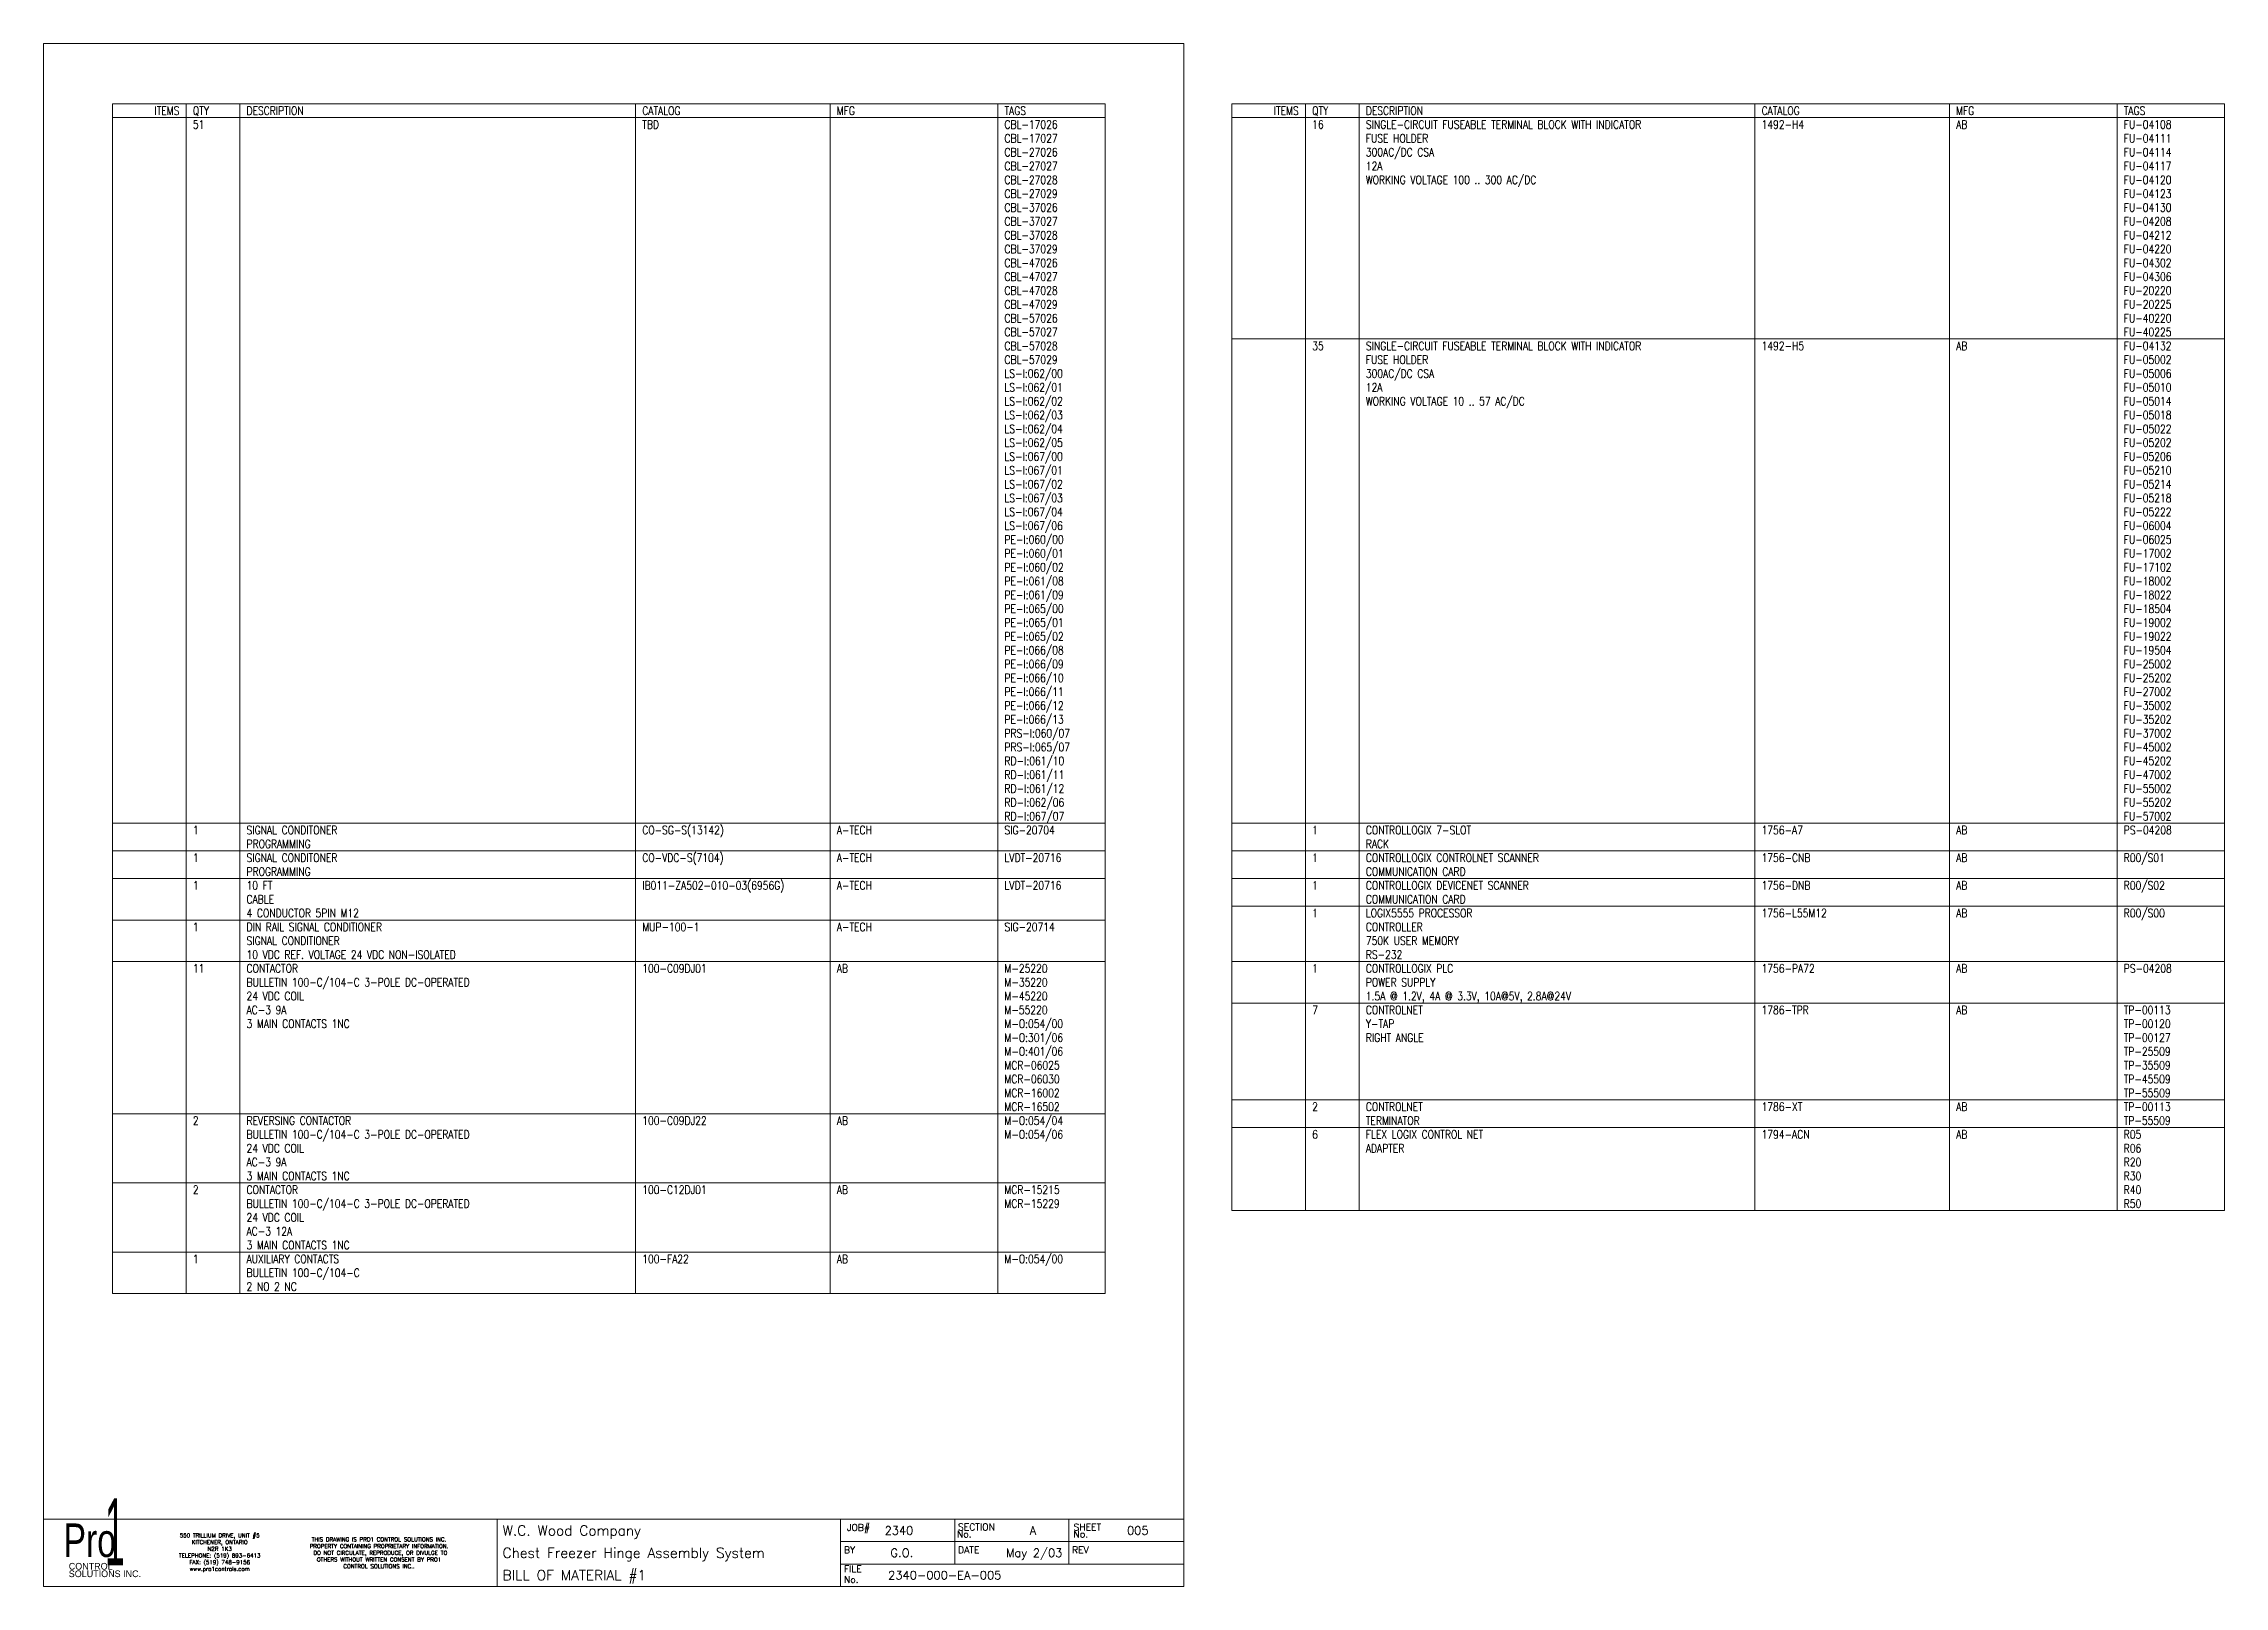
# Model space of a CAD drawing. Header units: inches. Extents: x 0 to 85.5, y -26.4 to 23.
# Drawn here: x 0 to 32.51, y 0 to 23 of the extents above; entities that cross this region are included whole.
import ezdxf
from ezdxf.enums import TextEntityAlignment as Align

# ---------------------------------------------------------------- set-up
doc = ezdxf.new("R2010")
doc.units = ezdxf.units.IN
doc.header["$MEASUREMENT"] = 0
doc.layers.get('0').update_dxf_attribs({"lineweight": 5})
for name, color, linetype, lineweight in [('BOARDER', 5, 'Continuous', 5), ('MISC', 2, 'Continuous', 5), ('Title_Block_Info', 2, 'Continuous', 5)]:
    doc.layers.add(name, color=color, linetype=linetype, lineweight=lineweight)
doc.styles.add('SIVAN', font='sivan.TTF', dxfattribs={"height": 1})
doc.styles.add('STACCO', font='STAC222N.TTF', dxfattribs={"height": 1})
doc.styles.get("Standard").update_dxf_attribs({"font": 'romans.shx'})
doc.styles.add('WD', font='romans.shx')

msp = doc.modelspace()

# ---------------------------------------------------------------- texts
at = {"layer": 'MISC', "width": 0.8}
for p in [(2.025, 21.9375), (18.7125, 21.9375)]:
    msp.add_text('ITEMS', height=0.125, dxfattribs=at).set_placement(p, align=Align.RIGHT)
for s, p in [('QTY', (2.225, 21.9375)), ('51', (2.225, 21.73125)), ('DESCRIPTION', (3.025, 21.9375)), ('TBD', (8.925, 21.73125)), ('CATALOG', (8.925, 21.9375)), ('MFG', (11.825, 21.9375)), ('TAGS', (14.325, 21.9375)), ('CBL-17026', (14.325, 21.73125)), ('QTY', (18.9125, 21.9375)), ('16', (18.9125, 21.73125)), ('SINGLE-CIRCUIT FUSEABLE TERMINAL BLOCK WITH INDICATOR', (19.7125, 21.73125)), ('DESCRIPTION', (19.7125, 21.9375)), ('CATALOG', (25.6125, 21.9375)), ('1492-H4', (25.6125, 21.73125)), ('AB', (28.5125, 21.73125)), ('MFG', (28.5125, 21.9375)), ('TAGS', (31.0125, 21.9375)), ('FU-04108', (31.0125, 21.73125)), ('CBL-17027', (14.325, 21.525)), ('300AC/DC CSA', (19.7125, 21.31875)), ('FUSE HOLDER', (19.7125, 21.525)), ('FU-04111', (31.0125, 21.525)), ('CBL-27026', (14.325, 21.31875)), ('CBL-27027', (14.325, 21.1125)), ('12A', (19.7125, 21.1125)), ('FU-04114', (31.0125, 21.31875)), ('FU-04117', (31.0125, 21.1125)), ('CBL-27028', (14.325, 20.90625)), ('CBL-27029', (14.325, 20.7)), ('WORKING VOLTAGE 100 .. 300 AC/DC', (19.7125, 20.90625)), ('FU-04120', (31.0125, 20.90625)), ('FU-04123', (31.0125, 20.7)), ('CBL-37026', (14.325, 20.49375)), ('FU-04130', (31.0125, 20.49375)), ('CBL-37027', (14.325, 20.2875)), ('CBL-37028', (14.325, 20.08125)), ('FU-04208', (31.0125, 20.2875)), ('FU-04212', (31.0125, 20.08125)), ('CBL-37029', (14.325, 19.875)), ('FU-04220', (31.0125, 19.875)), ('CBL-47026', (14.325, 19.66875)), ('CBL-47027', (14.325, 19.4625)), ('FU-04302', (31.0125, 19.66875)), ('FU-04306', (31.0125, 19.4625)), ('CBL-47028', (14.325, 19.25625)), ('FU-20220', (31.0125, 19.25625)), ('CBL-47029', (14.325, 19.05)), ('CBL-57026', (14.325, 18.84375)), ('FU-20225', (31.0125, 19.05)), ('FU-40220', (31.0125, 18.84375)), ('CBL-57027', (14.325, 18.6375)), ('CBL-57028', (14.325, 18.43125)), ('35', (18.9125, 18.43125)), ('SINGLE-CIRCUIT FUSEABLE TERMINAL BLOCK WITH INDICATOR', (19.7125, 18.43125)), ('1492-H5', (25.6125, 18.43125)), ('AB', (28.5125, 18.43125)), ('FU-40225', (31.0125, 18.6375)), ('FU-04132', (31.0125, 18.43125)), ('CBL-57029', (14.325, 18.225)), ('FUSE HOLDER', (19.7125, 18.225)), ('FU-05002', (31.0125, 18.225)), ('LS-I:062/00', (14.325, 18.01875)), ('LS-I:062/01', (14.325, 17.8125)), ('300AC/DC CSA', (19.7125, 18.01875)), ('12A', (19.7125, 17.8125)), ('FU-05006', (31.0125, 18.01875)), ('FU-05010', (31.0125, 17.8125)), ('LS-I:062/02', (14.325, 17.60625)), ('WORKING VOLTAGE 10 .. 57 AC/DC', (19.7125, 17.60625)), ('FU-05014', (31.0125, 17.60625)), ('LS-I:062/03', (14.325, 17.4)), ('LS-I:062/04', (14.325, 17.19375)), ('FU-05018', (31.0125, 17.4)), ('FU-05022', (31.0125, 17.19375)), ('LS-I:062/05', (14.325, 16.9875)), ('LS-I:067/00', (14.325, 16.78125)), ('FU-05202', (31.0125, 16.9875)), ('LS-I:067/01', (14.325, 16.575)), ('FU-05206', (31.0125, 16.78125)), ('FU-05210', (31.0125, 16.575)), ('LS-I:067/02', (14.325, 16.36875)), ('LS-I:067/03', (14.325, 16.1625)), ('FU-05214', (31.0125, 16.36875)), ('FU-05218', (31.0125, 16.1625)), ('LS-I:067/04', (14.325, 15.95625)), ('FU-05222', (31.0125, 15.95625)), ('LS-I:067/06', (14.325, 15.75)), ('PE-I:060/00', (14.325, 15.54375)), ('FU-06004', (31.0125, 15.75)), ('FU-06025', (31.0125, 15.54375)), ('PE-I:060/01', (14.325, 15.3375)), ('FU-17002', (31.0125, 15.3375)), ('PE-I:060/02', (14.325, 15.13125)), ('PE-I:061/08', (14.325, 14.925)), ('FU-17102', (31.0125, 15.13125)), ('FU-18002', (31.0125, 14.925)), ('PE-I:061/09', (14.325, 14.71875)), ('PE-I:065/00', (14.325, 14.5125)), ('FU-18022', (31.0125, 14.71875)), ('FU-18504', (31.0125, 14.5125)), ('PE-I:065/01', (14.325, 14.30625)), ('FU-19002', (31.0125, 14.30625)), ('PE-I:065/02', (14.325, 14.1)), ('PE-I:066/08', (14.325, 13.89375)), ('FU-19022', (31.0125, 14.1)), ('FU-19504', (31.0125, 13.89375)), ('PE-I:066/09', (14.325, 13.6875)), ('FU-25002', (31.0125, 13.6875)), ('PE-I:066/10', (14.325, 13.48125)), ('PE-I:066/11', (14.325, 13.275)), ('FU-25202', (31.0125, 13.48125)), ('FU-27002', (31.0125, 13.275)), ('PE-I:066/12', (14.325, 13.06875)), ('PE-I:066/13', (14.325, 12.8625)), ('FU-35002', (31.0125, 13.06875)), ('PRS-I:060/07', (14.325, 12.65625)), ('FU-35202', (31.0125, 12.8625)), ('FU-37002', (31.0125, 12.65625)), ('PRS-I:065/07', (14.325, 12.45)), ('RD-I:061/10', (14.325, 12.24375)), ('FU-45002', (31.0125, 12.45)), ('FU-45202', (31.0125, 12.24375)), ('RD-I:061/11', (14.325, 12.0375)), ('FU-47002', (31.0125, 12.0375)), ('RD-I:061/12', (14.325, 11.83125)), ('RD-I:062/06', (14.325, 11.625)), ('FU-55002', (31.0125, 11.83125)), ('FU-55202', (31.0125, 11.625)), ('RD-I:067/07', (14.325, 11.41875)), ('FU-57002', (31.0125, 11.41875)), ('1', (2.225, 11.2125)), ('SIGNAL CONDITONER', (3.025, 11.2125)), ('PROGRAMMING', (3.025, 11.00625)), ('CO-SG-S(13142)', (8.925, 11.2125)), ('A-TECH', (11.825, 11.2125)), ('SIG-20704', (14.325, 11.2125)), ('1', (18.9125, 11.2125)), ('CONTROLLOGIX 7-SLOT', (19.7125, 11.2125)), ('RACK', (19.7125, 11.00625)), ('1756-A7', (25.6125, 11.2125)), ('AB', (28.5125, 11.2125)), ('PS-04208', (31.0125, 11.2125)), ('1', (2.225, 10.8)), ('SIGNAL CONDITONER', (3.025, 10.8)), ('CO-VDC-S(7104)', (8.925, 10.8)), ('A-TECH', (11.825, 10.8)), ('LVDT-20716', (14.325, 10.8)), ('1', (18.9125, 10.8)), ('CONTROLLOGIX CONTROLNET SCANNER', (19.7125, 10.8)), ('1756-CNB', (25.6125, 10.8)), ('AB', (28.5125, 10.8)), ('R00/S01', (31.0125, 10.8)), ('1', (2.225, 10.3875)), ('PROGRAMMING', (3.025, 10.59375)), ('10 FT', (3.025, 10.3875)), ('IB011-ZA502-010-03(6956G)', (8.925, 10.3875)), ('A-TECH', (11.825, 10.3875)), ('LVDT-20716', (14.325, 10.3875)), ('1', (18.9125, 10.3875)), ('COMMUNICATION CARD', (19.7125, 10.59375)), ('CONTROLLOGIX DEVICENET SCANNER', (19.7125, 10.3875)), ('1756-DNB', (25.6125, 10.3875)), ('AB', (28.5125, 10.3875)), ('R00/S02', (31.0125, 10.3875)), ('CABLE', (3.025, 10.18125)), ('4 CONDUCTOR 5PIN M12', (3.025, 9.975)), ('1', (18.9125, 9.975)), ('COMMUNICATION CARD', (19.7125, 10.18125)), ('LOGIX5555 PROCESSOR', (19.7125, 9.975)), ('1756-L55M12', (25.6125, 9.975)), ('AB', (28.5125, 9.975)), ('R00/S00', (31.0125, 9.975)), ('1', (2.225, 9.76875)), ('DIN RAIL SIGNAL CONDITIONER', (3.025, 9.76875)), ('MUP-100-1', (8.925, 9.76875)), ('A-TECH', (11.825, 9.76875)), ('SIG-20714', (14.325, 9.76875)), ('CONTROLLER', (19.7125, 9.76875)), ('SIGNAL CONDITIONER', (3.025, 9.5625)), ('10 VDC REF. VOLTAGE 24 VDC NON-ISOLATED', (3.025, 9.35625)), ('750K USER MEMORY', (19.7125, 9.5625)), ('RS-232', (19.7125, 9.35625)), ('11', (2.225, 9.15)), ('CONTACTOR', (3.025, 9.15)), ('100-C09DJ01', (8.925, 9.15)), ('AB', (11.825, 9.15)), ('M-25220', (14.325, 9.15)), ('1', (18.9125, 9.15)), ('CONTROLLOGIX PLC', (19.7125, 9.15)), ('1756-PA72', (25.6125, 9.15)), ('AB', (28.5125, 9.15)), ('PS-04208', (31.0125, 9.15)), ('24 VDC COIL', (3.025, 8.7375)), ('BULLETIN 100-C/104-C 3-POLE DC-OPERATED', (3.025, 8.94375)), ('M-35220', (14.325, 8.94375)), ('M-45220', (14.325, 8.7375)), ('POWER SUPPLY', (19.7125, 8.94375)), ('1.5A @ 1.2V, 4A @ 3.3V, 10A@5V, 2.8A@24V', (19.7125, 8.7375)), ('AC-3 9A', (3.025, 8.53125)), ('M-55220', (14.325, 8.53125)), ('M-O:054/00', (14.325, 8.325)), ('7', (18.9125, 8.53125)), ('CONTROLNET', (19.7125, 8.53125)), ('1786-TPR', (25.6125, 8.53125)), ('AB', (28.5125, 8.53125)), ('TP-00113', (31.0125, 8.53125)), ('3 MAIN CONTACTS 1NC', (3.025, 8.325)), ('M-O:301/06', (14.325, 8.11875)), ('Y-TAP', (19.7125, 8.325)), ('RIGHT ANGLE', (19.7125, 8.11875)), ('TP-00120', (31.0125, 8.325)), ('TP-00127', (31.0125, 8.11875)), ('M-O:401/06', (14.325, 7.9125)), ('MCR-06025', (14.325, 7.70625)), ('TP-25509', (31.0125, 7.9125)), ('TP-35509', (31.0125, 7.70625)), ('MCR-06030', (14.325, 7.5)), ('TP-45509', (31.0125, 7.5)), ('MCR-16002', (14.325, 7.29375)), ('MCR-16502', (14.325, 7.0875)), ('2', (18.9125, 7.0875)), ('CONTROLNET', (19.7125, 7.0875)), ('1786-XT', (25.6125, 7.0875)), ('AB', (28.5125, 7.0875)), ('TP-55509', (31.0125, 7.29375)), ('TP-00113', (31.0125, 7.0875)), ('2', (2.225, 6.88125)), ('REVERSING CONTACTOR', (3.025, 6.88125)), ('100-C09DJ22', (8.925, 6.88125)), ('AB', (11.825, 6.88125)), ('M-O:054/04', (14.325, 6.88125)), ('TERMINATOR', (19.7125, 6.88125)), ('TP-55509', (31.0125, 6.88125)), ('24 VDC COIL', (3.025, 6.46875)), ('BULLETIN 100-C/104-C 3-POLE DC-OPERATED', (3.025, 6.675)), ('M-O:054/06', (14.325, 6.675)), ('6', (18.9125, 6.675)), ('ADAPTER', (19.7125, 6.46875)), ('FLEX LOGIX CONTROL NET', (19.7125, 6.675)), ('1794-ACN', (25.6125, 6.675)), ('AB', (28.5125, 6.675)), ('R05', (31.0125, 6.675)), ('R06', (31.0125, 6.46875)), ('AC-3 9A', (3.025, 6.2625)), ('3 MAIN CONTACTS 1NC', (3.025, 6.05625)), ('R20', (31.0125, 6.2625)), ('R30', (31.0125, 6.05625)), ('2', (2.225, 5.85)), ('CONTACTOR', (3.025, 5.85)), ('100-C12DJ01', (8.925, 5.85)), ('AB', (11.825, 5.85)), ('MCR-15215', (14.325, 5.85)), ('R40', (31.0125, 5.85)), ('24 VDC COIL', (3.025, 5.4375)), ('BULLETIN 100-C/104-C 3-POLE DC-OPERATED', (3.025, 5.64375)), ('MCR-15229', (14.325, 5.64375)), ('R50', (31.0125, 5.64375)), ('AC-3 12A', (3.025, 5.23125)), ('1', (2.225, 4.81875)), ('AUXILIARY CONTACTS', (3.025, 4.81875)), ('3 MAIN CONTACTS 1NC', (3.025, 5.025)), ('100-FA22', (8.925, 4.81875)), ('AB', (11.825, 4.81875)), ('M-O:054/00', (14.325, 4.81875)), ('BULLETIN 100-C/104-C', (3.025, 4.6125)), ('2 NO 2 NC', (3.025, 4.40625))]:
    msp.add_text(s, height=0.125, dxfattribs=at).set_placement(p)

# ---------------------------------------------------------------- blocks, each defined once
blk = doc.blocks.new('TB_P')
at = {"color": 5}
blk.add_line((6.764, 0), (6.764, 1), dxfattribs=at)
at = {"color": 5, "linetype": 'Continuous'}
blk.add_line((15.283, 1), (15.283, 0.667), dxfattribs=at)
blk.add_lwpolyline([(0, 0), (17, 0), (17, 23), (0, 23)], close=True, dxfattribs=at)
at = {"layer": 'BOARDER', "linetype": 'Continuous'}
for p, q in [((0, 1), (17, 1)), ((0, 1), (0, 0)), ((11.882, 1), (11.882, 0.667)), ((11.882, 1), (11.882, 0)), ((11.882, 1), (11.882, 0)), ((11.882, 1), (11.882, 0)), ((13.583, 1), (13.583, 0.667)), ((11.882, 0.667), (17, 0.667)), ((13.583, 0.667), (13.583, 0.333)), ((15.283, 0.667), (15.283, 0.333)), ((11.882, 0.333), (17, 0.333))]:
    blk.add_line(p, q, dxfattribs=at)
at = {"color": 5, "char_height": 0.06, "attachment_point": 5, "style": 'WD'}
for s, insert, width in [('550 TRILLIUM DRIVE, UNIT #5\\PKITCHENER, ONTARIO\\PN2R 1K3\\PTELEPHONE: (519) 893-6413\\PFAX: (519) 748-9156\\Pwww.pro1controls.com', (2.625, 0.5), 1.804), ('THIS DRAWING IS PRO1 CONTROL SOLUTIONS INC. PROPERTY CONTAINING PROPRIETARY INFORMATION.  DO NOT CIRCULATE, REPRODUCE, OR DIVULGE TO OTHERS WITHOUT WRITTEN CONSENT BY PRO1 CONTROL SOLUTIONS INC..', (5, 0.5), 2.264)]:
    blk.add_mtext(s, dxfattribs=dict(at, insert=insert, width=width))
at = {"color": 2, "linetype": 'Continuous', "style": 'WD', "flags": 1}
for tag, p in [('REV1_NO', (1.734, 3.29)), ('REV1_BY', (7.303, 3.29)), ('REV1_DATE', (9.562, 3.29)), ('REV2_NO', (1.734, 3.04)), ('REV2_BY', (7.303, 3.04)), ('REV2_DATE', (9.562, 3.04)), ('REV3_NO', (1.734, 2.79)), ('REV4_NO', (1.734, 2.54)), ('REV3_BY', (7.303, 2.79)), ('REV4_BY', (7.303, 2.54)), ('REV3_DATE', (9.562, 2.79)), ('REV4_DATE', (9.562, 2.54)), ('REV5_NO', (1.734, 2.29)), ('REV5_BY', (7.303, 2.29)), ('REV5_DATE', (9.562, 2.29)), ('REV6_NO', (1.734, 2.04)), ('REV6_BY', (7.303, 2.04)), ('REV6_DATE', (9.562, 2.04)), ('REV7_NO', (1.734, 1.79)), ('REV7_BY', (7.303, 1.79)), ('REV7_DATE', (9.562, 1.79)), ('REV8_NO', (1.734, 1.54)), ('REV9_NO', (1.734, 1.29)), ('REV8_BY', (7.303, 1.54)), ('REV9_BY', (7.303, 1.29)), ('REV8_DATE', (9.562, 1.54)), ('REV9_DATE', (9.562, 1.29))]:
    blk.add_attdef(tag, text='', height=0.15, dxfattribs=at).set_placement(p, align=Align.MIDDLE_CENTER)
for tag, p in [('REV1_CHANGE', (2.292, 3.29)), ('REV2_CHANGE', (2.292, 3.04)), ('REV3_CHANGE', (2.292, 2.79)), ('REV4_CHANGE', (2.292, 2.54)), ('REV5_CHANGE', (2.292, 2.29)), ('REV6_CHANGE', (2.292, 2.04)), ('REV7_CHANGE', (2.292, 1.79)), ('REV8_CHANGE', (2.292, 1.54)), ('REV9_CHANGE', (2.292, 1.29))]:
    blk.add_attdef(tag, text='', height=0.15, dxfattribs=at).set_placement(p, align=Align.MIDDLE_LEFT)
at = {"layer": 'BOARDER', "lineweight": 0}
for s, height, style, width, p in [('1', 1, 'SIVAN', 0.4, (1.062, 0.812)), ('Pro', 0.5, 'STACCO', 0.75, (0.688, 0.688))]:
    blk.add_text(s, height=height, dxfattribs=dict(at, style=style, width=width)).set_placement(p, align=Align.MIDDLE_CENTER)
at = {"layer": 'BOARDER', "linetype": 'Continuous', "style": 'WD'}
for s, p in [('JOB#', (11.976, 0.827)), ('No.', (13.617, 0.729)), ('SECTION', (13.633, 0.835)), ('SHEET', (15.354, 0.834)), ('No.', (15.354, 0.729)), ('BY', (11.933, 0.493)), ('DATE', (13.634, 0.493)), ('REV', (15.334, 0.493)), ('FILE', (11.932, 0.21)), ('No.', (11.932, 0.052))]:
    blk.add_text(s, height=0.1, dxfattribs=at).set_placement(p)
at = {"layer": 'BOARDER', "lineweight": 0, "style": 'STACCO'}
for s, p in [('CONTROL', (0.375, 0.3)), ('SOLUTIONS INC.', (0.375, 0.188))]:
    blk.add_text(s, height=0.1, dxfattribs=at).set_placement(p, align=Align.MIDDLE_LEFT)
at = {"layer": 'Title_Block_Info', "ltscale": 0.1}
for tag, p in [('CUSTOMER', (6.842, 0.833)), ('JOB DESCRIPTION LINE', (6.842, 0.5)), ('DRAWING DESCRIPTION', (6.842, 0.167))]:
    blk.add_attdef(tag, text='', height=0.15, dxfattribs=at).set_placement(p, align=Align.MIDDLE_LEFT)
at = {"layer": 'Title_Block_Info', "ltscale": 0.1, "style": 'WD'}
for tag, p in [('JOB #', (12.752, 0.833)), ('SEC. NO.', (14.75, 0.833)), ('SHT. NO.', (16.312, 0.833)), ('NAME', (12.795, 0.5)), ('REV', (16.194, 0.5))]:
    blk.add_attdef(tag, text='', height=0.125, dxfattribs=at).set_placement(p, align=Align.MIDDLE_CENTER)
blk.add_attdef('DATE', text='', height=0.125, dxfattribs=at).set_placement((15.188, 0.5), align=Align.MIDDLE_RIGHT)
blk.add_attdef('FILE NUMBER', text='', height=0.125, dxfattribs=at).set_placement((12.591, 0.167), align=Align.MIDDLE_LEFT)

# ---------------------------------------------------------------- linework, layer by layer
for p, q in [((1.025, 22.103125), (1.025, 4.365625)), ((1.025, 22.103125), (15.825, 22.103125)), ((1.025, 21.896875), (15.825, 21.896875)), ((2.125, 22.103125), (2.125, 4.365625)), ((2.925, 22.103125), (2.925, 4.365625)), ((8.825, 22.103125), (8.825, 4.365625)), ((11.725, 22.103125), (11.725, 4.365625)), ((14.225, 22.103125), (14.225, 4.365625)), ((15.825, 22.103125), (15.825, 4.365625)), ((17.7125, 22.103125), (17.7125, 5.603125)), ((17.7125, 22.103125), (32.5125, 22.103125)), ((17.7125, 21.896875), (32.5125, 21.896875)), ((18.8125, 22.103125), (18.8125, 5.603125)), ((19.6125, 22.103125), (19.6125, 5.603125)), ((25.5125, 22.103125), (25.5125, 5.603125)), ((28.4125, 22.103125), (28.4125, 5.603125)), ((30.9125, 22.103125), (30.9125, 5.603125)), ((32.5125, 22.103125), (32.5125, 5.603125)), ((17.7125, 18.596875), (32.5125, 18.596875)), ((1.025, 11.378125), (15.825, 11.378125)), ((17.7125, 11.378125), (32.5125, 11.378125)), ((1.025, 10.965625), (15.825, 10.965625)), ((17.7125, 10.965625), (32.5125, 10.965625)), ((1.025, 10.553125), (15.825, 10.553125)), ((17.7125, 10.553125), (32.5125, 10.553125)), ((17.7125, 10.140625), (32.5125, 10.140625)), ((1.025, 9.934375), (15.825, 9.934375)), ((1.025, 9.315625), (15.825, 9.315625)), ((17.7125, 9.315625), (32.5125, 9.315625)), ((17.7125, 8.696875), (32.5125, 8.696875)), ((17.7125, 7.253125), (32.5125, 7.253125)), ((1.025, 7.046875), (15.825, 7.046875)), ((17.7125, 6.840625), (32.5125, 6.840625)), ((1.025, 6.015625), (15.825, 6.015625)), ((17.7125, 5.603125), (32.5125, 5.603125)), ((1.025, 4.984375), (15.825, 4.984375)), ((1.025, 4.365625), (15.825, 4.365625))]:
    msp.add_line(p, q)

# ---------------------------------------------------------------- block references
ref = msp.add_blockref('TB_P', (0, 0))
ref.add_attrib('CUSTOMER', 'W.C. Wood Company', dxfattribs={"layer": 'MISC', "ltscale": 0.1, "height": 0.15}).set_placement((6.842462, 0.833326), align=Align.MIDDLE_LEFT)
ref.add_attrib('JOB DESCRIPTION LINE', 'Chest Freezer Hinge Assembly System', dxfattribs={"layer": 'MISC', "ltscale": 0.1, "height": 0.15}).set_placement((6.842462, 0.5), align=Align.MIDDLE_LEFT)
ref.add_attrib('DRAWING DESCRIPTION', 'BILL OF MATERIAL #1', dxfattribs={"layer": 'MISC', "ltscale": 0.1, "height": 0.15}).set_placement((6.842462, 0.166666), align=Align.MIDDLE_LEFT)
ref.add_attrib('JOB #', '2340', dxfattribs={"layer": 'MISC', "ltscale": 0.1, "height": 0.125, "style": 'WD'}).set_placement((12.752201, 0.833326), align=Align.MIDDLE_CENTER)
ref.add_attrib('SEC. NO.', 'A', dxfattribs={"layer": 'MISC', "ltscale": 0.1, "height": 0.125, "style": 'WD'}).set_placement((14.75, 0.8334), align=Align.MIDDLE_CENTER)
ref.add_attrib('SHT. NO.', '005', dxfattribs={"layer": 'MISC', "ltscale": 0.1, "height": 0.125, "style": 'WD'}).set_placement((16.3125, 0.8334), align=Align.MIDDLE_CENTER)
ref.add_attrib('FILE NUMBER', '2340-000-EA-005', dxfattribs={"layer": 'MISC', "ltscale": 0.1, "height": 0.125, "style": 'WD'}).set_placement((12.591272, 0.166667), align=Align.MIDDLE_LEFT)
ref.add_attrib('NAME', 'G.O.', dxfattribs={"layer": 'MISC', "ltscale": 0.1, "height": 0.125, "style": 'WD'}).set_placement((12.795143, 0.499926), align=Align.MIDDLE_CENTER)
ref.add_attrib('DATE', 'May 2/03', dxfattribs={"layer": 'MISC', "ltscale": 0.1, "height": 0.125, "style": 'WD'}).set_placement((15.1875, 0.5), align=Align.MIDDLE_RIGHT)

msp.set_redraw_order([(e.dxf.handle, doc.entitydb.next_handle()) for e in msp.query("TEXT MTEXT ATTDEF DIMENSION ARC_DIMENSION")])  # texts and dimensions are drawn at this point

doc.saveas('drawing.dxf')
